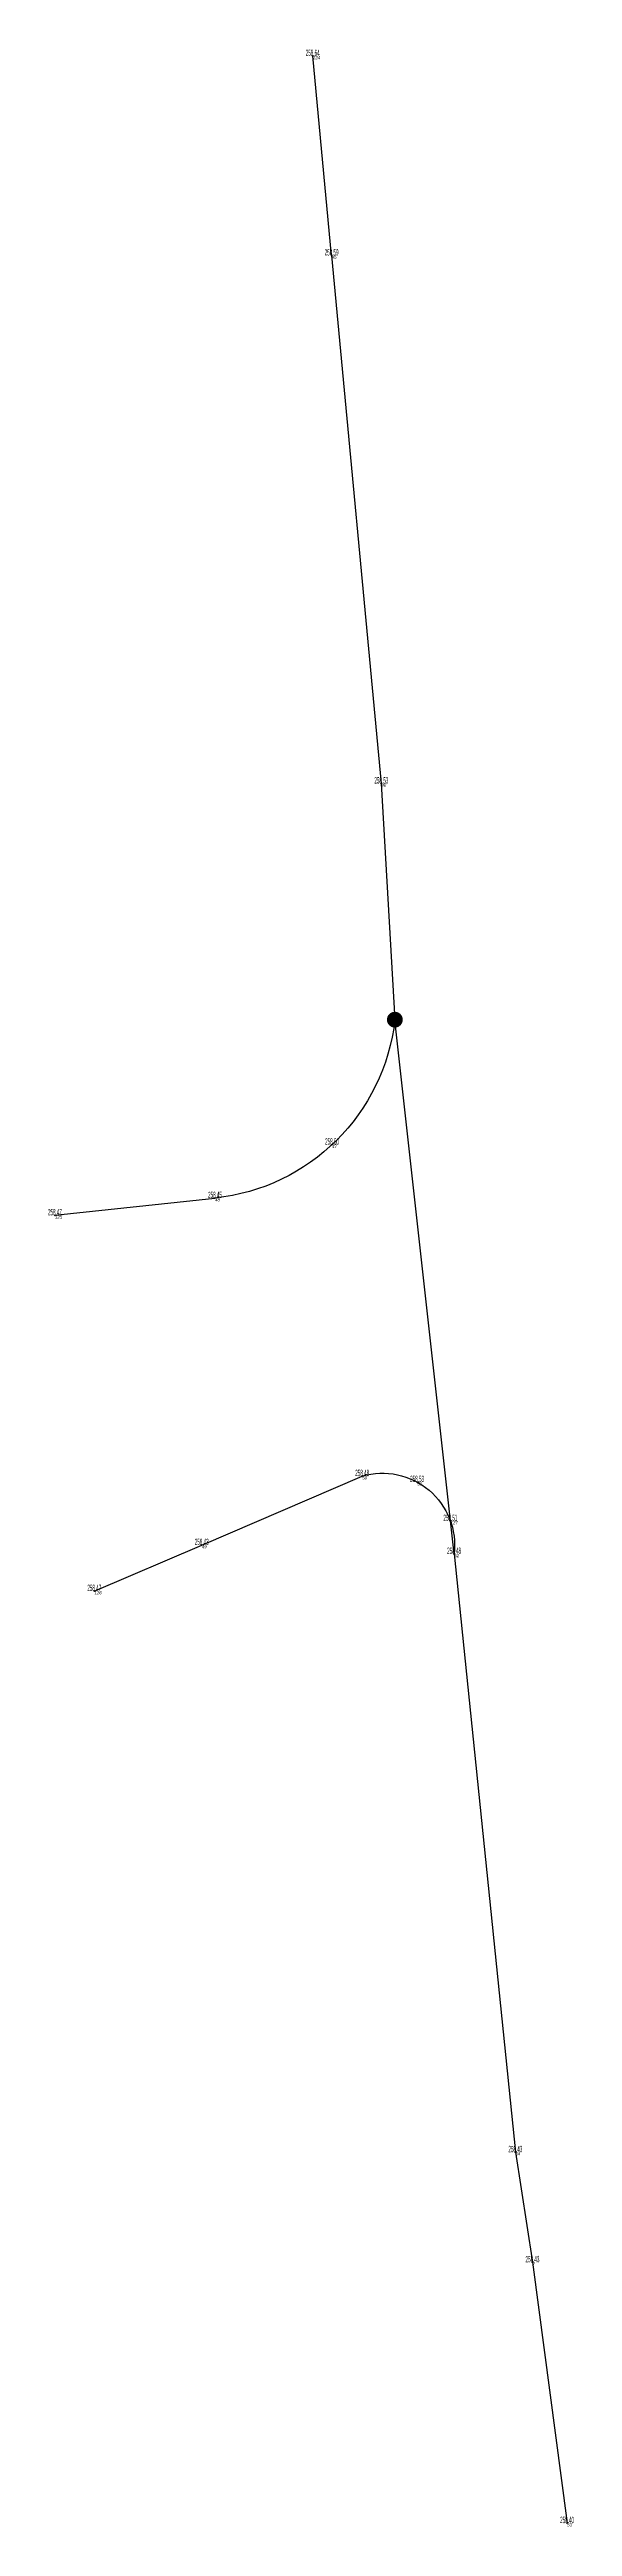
# Model space of a CAD drawing. Header units: metres. Extents: x -595996.8 to -595958.1, y -1158252.6 to -1158204.6.
# Drawn here: x -595996.8 to -595986.91, y -1158252.6 to -1158205.77 of the extents above; entities that cross this region are included whole.
import ezdxf
from ezdxf.enums import TextEntityAlignment as Align

# ---------------------------------------------------------------- set-up
doc = ezdxf.new("R2010")
doc.units = ezdxf.units.M
doc.header["$MEASUREMENT"] = 0
doc.layers.add('GS01-body-BP+PMS-buňky', color=7, linetype='Continuous', lineweight=0)
doc.layers.add('GS02-hranice-vozovky', color=7, linetype='Continuous', lineweight=0)
for name, color, linetype, lineweight, plot in [('GS01-body-info', 7, 'Continuous', 0, False), ('GS01-body-poloha', 7, 'Continuous', 0, False), ('GS01-body-čísla', 7, 'Continuous', 0, False), ('GS09-výškopis-body podrobné-buňky', 7, 'Continuous', 0, False), ('GS09-výškopis-body podrobné-výšky', 7, 'Continuous', 0, False)]:
    doc.layers.add(name, color=color, linetype=linetype, lineweight=lineweight, plot=plot)
doc.styles.add('Style-Arial Narrow', font='ARIALN.TTF')
doc.styles.add('Style-Arial Narrow IF', font='ARIALNI.TTF')

msp = doc.modelspace()

# ---------------------------------------------------------------- texts
at = {"layer": 'GS01-body-čísla', "color": 6, "linetype": 'Continuous', "lineweight": 0, "style": 'Style-Arial Narrow IF'}
for s, p in [('124', (-595991.822, -1158205.892, 258.639)), ('45', (-595991.465, -1158209.664, 258.594)), ('46', (-595990.524, -1158219.647, 258.534)), ('47', (-595991.456, -1158226.475, 258.5)), ('48', (-595993.67, -1158227.485, 258.449)), ('125', (-595996.698, -1158227.811, 258.469)), ('50', (-595990.886, -1158232.742, 258.482)), ('51', (-595989.848, -1158232.854, 258.532)), ('127', (-595989.218, -1158233.59, 258.509)), ('49', (-595993.921, -1158234.045, 258.43)), ('52', (-595989.147, -1158234.212, 258.48)), ('126', (-595995.953, -1158234.914, 258.469)), ('54', (-595987.989, -1158245.524, 258.431)), ('7', (-595987.665, -1158247.605, 258.432)), ('53', (-595987.011, -1158252.537, 258.4))]:
    msp.add_text(s, height=0.06, dxfattribs=at).set_placement(p, align=Align.TOP_LEFT)
at = {"layer": 'GS09-výškopis-body podrobné-výšky', "color": 32, "linetype": 'Continuous', "lineweight": 0, "style": 'Style-Arial Narrow', "width": 0.5}
for s, p in [('258.64', (-595991.824, -1158205.89, 258.639)), ('258.59', (-595991.467, -1158209.662, 258.594)), ('258.53', (-595990.526, -1158219.645, 258.534)), ('258.50', (-595991.458, -1158226.473, 258.5)), ('258.45', (-595993.672, -1158227.483, 258.449)), ('258.47', (-595996.7, -1158227.809, 258.469)), ('258.48', (-595990.888, -1158232.74, 258.482)), ('258.53', (-595989.85, -1158232.852, 258.532)), ('258.51', (-595989.22, -1158233.588, 258.509)), ('258.43', (-595993.923, -1158234.043, 258.43)), ('258.48', (-595989.149, -1158234.21, 258.48)), ('258.47', (-595995.955, -1158234.912, 258.469)), ('258.43', (-595987.991, -1158245.522, 258.431)), ('258.43', (-595987.667, -1158247.603, 258.432)), ('258.40', (-595987.013, -1158252.535, 258.4))]:
    msp.add_text(s, height=0.12, dxfattribs=at).set_placement(p, align=Align.CENTER)

# ---------------------------------------------------------------- blocks, each defined once
blk = doc.blocks.new('9.12_153')
at = {"layer": 'GS09-výškopis-body podrobné-buňky', "linetype": 'Continuous', "lineweight": 0}
h = blk.add_hatch(color=32, dxfattribs=at)
edge = h.paths.add_edge_path()
edge.add_arc((-4.656613e-10, 0), 0.00015, 0, 360)
blk = doc.blocks.new('1.07_2')
at = {"layer": 'GS01-body-BP+PMS-buňky', "linetype": 'Continuous', "lineweight": 0}
h = blk.add_hatch(color=7, dxfattribs=at)
edge = h.paths.add_edge_path()
edge.add_arc((0, 0), 0.00075, 0, 360)
h = blk.add_hatch(color=7, dxfattribs=at)
edge = h.paths.add_edge_path()
edge.add_arc((0, 0), 0.0001, 0, 360)

# ---------------------------------------------------------------- linework, layer by layer
at = {"layer": 'GS01-body-info', "color": 6, "linetype": 'Continuous', "lineweight": 53}
for p in [(-595991.824, -1158205.89, 258.639), (-595991.467, -1158209.662, 258.594), (-595990.526, -1158219.645, 258.534), (-595991.458, -1158226.473, 258.5), (-595993.672, -1158227.483, 258.449), (-595996.7, -1158227.809, 258.469), (-595990.888, -1158232.74, 258.482), (-595989.85, -1158232.852, 258.532), (-595989.22, -1158233.588, 258.509), (-595993.923, -1158234.043, 258.43), (-595989.149, -1158234.21, 258.48), (-595995.955, -1158234.912, 258.469), (-595987.991, -1158245.522, 258.431), (-595987.667, -1158247.603, 258.432), (-595987.013, -1158252.535, 258.4)]:
    msp.add_point(p, dxfattribs=at)
at = {"layer": 'GS01-body-poloha', "color": 6, "linetype": 'Continuous', "lineweight": 53}
for p in [(-595991.824, -1158205.89, 258.639), (-595991.467, -1158209.662, 258.594), (-595990.526, -1158219.645, 258.534), (-595991.458, -1158226.473, 258.5), (-595993.672, -1158227.483, 258.449), (-595996.7, -1158227.809, 258.469), (-595990.888, -1158232.74, 258.482), (-595989.85, -1158232.852, 258.532), (-595989.22, -1158233.588, 258.509), (-595993.923, -1158234.043, 258.43), (-595989.149, -1158234.21, 258.48), (-595995.955, -1158234.912, 258.469), (-595987.991, -1158245.522, 258.431), (-595987.667, -1158247.603, 258.432), (-595987.013, -1158252.535, 258.4)]:
    msp.add_point(p, dxfattribs=at)
at = {"layer": 'GS02-hranice-vozovky', "color": 7, "linetype": 'Continuous', "lineweight": 30}
for p, q in [((-595991.467, -1158209.662, 258.594), (-595991.824, -1158205.89, 258.639)), ((-595996.7, -1158227.809, 258.469), (-595993.672, -1158227.483, 258.449)), ((-595993.923, -1158234.043, 258.43), (-595990.888, -1158232.74, 258.482)), ((-595995.955, -1158234.912, 258.469), (-595993.923, -1158234.043, 258.43))]:
    msp.add_line(p, q, dxfattribs=at)
at = {"layer": 'GS02-hranice-vozovky', "color": 7, "linetype": 'Continuous', "lineweight": 30, "extrusion": (0.4942169355177393, 0.0413660125294919, 0.8683538873379131), "elevation": -342235.0407, "flags": 128}
msp.add_lwpolyline([(-1104463.088796, 599743.261039), (-1104473.115497, 599743.140058), (-1104477.586291, 599743.275154)], dxfattribs=at)
at = {"layer": 'GS02-hranice-vozovky', "color": 7, "linetype": 'Continuous', "lineweight": 30, "extrusion": (0.9899601668982994, 0.1087947291919301, 0.0902362169793574), "elevation": -715991.970374, "flags": 128}
msp.add_lwpolyline([(-1086196.510869, 65132.602347), (-1086195.884835, 65132.631466), (-1086186.348855, 65132.723843)], dxfattribs=at)
at = {"layer": 'GS02-hranice-vozovky', "color": 7, "linetype": 'Continuous', "lineweight": 30}
msp.add_polyline3d([(-595989.149, -1158234.21, 258.48), (-595987.991, -1158245.522, 258.431), (-595987.667, -1158247.603, 258.432), (-595987.013, -1158252.535, 258.4)], dxfattribs=at)
at = {"layer": 'GS02-hranice-vozovky', "color": 7, "linetype": 'Continuous', "lineweight": 30, "extrusion": (0.0045854677476864, 0.0404015816355368, -0.9991730008796686)}
msp.add_arc((461575.480817, -1217029.411431, -49785.367231), 3.826201270007857, 179.965363, 257.528447, dxfattribs=at)
at = {"layer": 'GS02-hranice-vozovky', "color": 7, "linetype": 'Continuous', "lineweight": 30, "extrusion": (0.0551784495912323, 0.0666311737622808, -0.996250784383013)}
msp.add_arc((-279706.097612, -1267401.013783, -110317.773022), 1.361951393574974, 33.866114, 147.297307, dxfattribs=at)

# ---------------------------------------------------------------- block references
at = {"layer": 'GS01-body-BP+PMS-buňky', "color": 7, "linetype": 'Continuous', "lineweight": 0, "xscale": 200, "yscale": 200, "zscale": 200}
msp.add_blockref('1.07_2', (-595990.27, -1158224.11), dxfattribs=at)
at = {"layer": 'GS09-výškopis-body podrobné-buňky', "color": 32, "linetype": 'Continuous', "lineweight": 0, "xscale": 0.2, "yscale": 0.2, "zscale": 0.2}
for p in [(-595991.824, -1158205.89, 258.639), (-595991.467, -1158209.662, 258.594), (-595990.526, -1158219.645, 258.534), (-595991.458, -1158226.473, 258.5), (-595993.672, -1158227.483, 258.449), (-595996.7, -1158227.809, 258.469), (-595990.888, -1158232.74, 258.482), (-595989.85, -1158232.852, 258.532), (-595989.22, -1158233.588, 258.509), (-595993.923, -1158234.043, 258.43), (-595989.149, -1158234.21, 258.48), (-595995.955, -1158234.912, 258.469), (-595987.991, -1158245.522, 258.431), (-595987.667, -1158247.603, 258.432), (-595987.013, -1158252.535, 258.4)]:
    msp.add_blockref('9.12_153', p, dxfattribs=at)

msp.set_redraw_order([(e.dxf.handle, doc.entitydb.next_handle()) for e in msp.query("TEXT MTEXT ATTDEF DIMENSION ARC_DIMENSION")])  # texts and dimensions are drawn at this point

doc.saveas('drawing.dxf')
